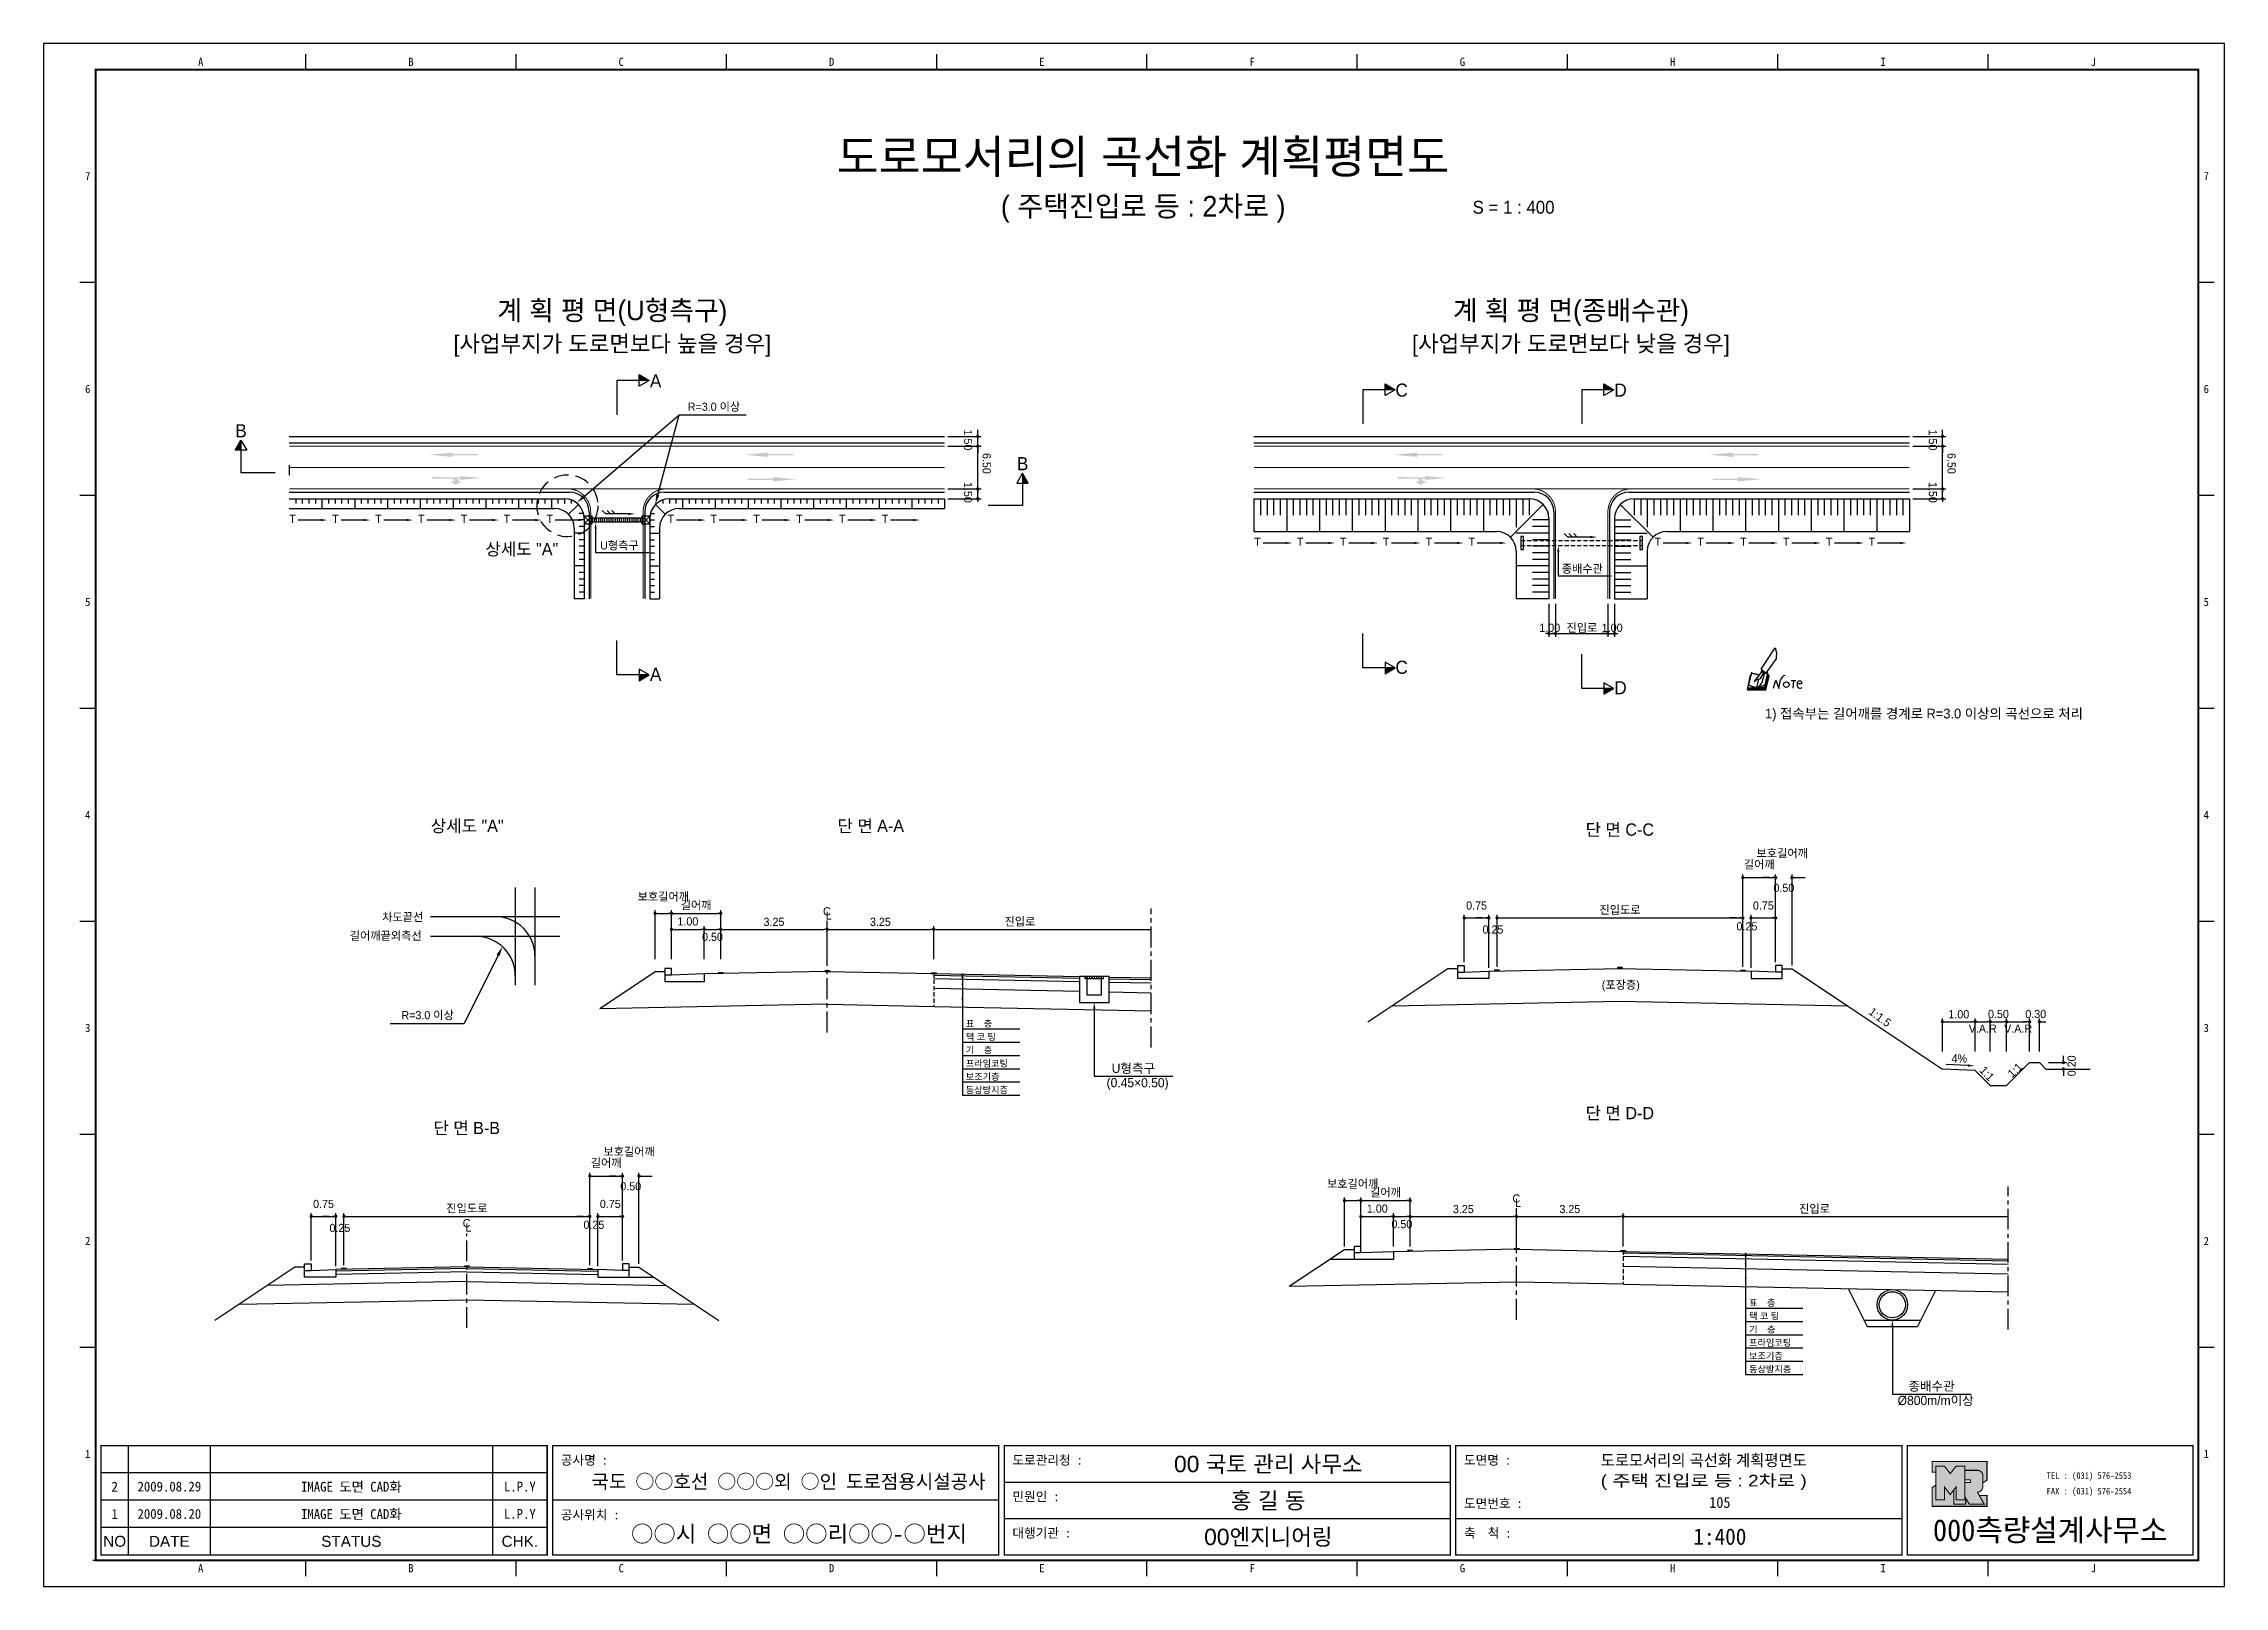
# Model space of a CAD drawing. Header units: millimetres. Extents: x 381 to 713, y 0 to 235.
import ezdxf
from ezdxf.enums import TextEntityAlignment as Align

# ---------------------------------------------------------------- set-up
doc = ezdxf.new("R2010")
doc.units = ezdxf.units.MM
doc.linetypes.add('CENTER', pattern=[50.8, 31.75, -6.35, 6.35, -6.35])
doc.linetypes.add('HIDDEN', pattern=[9.525, 6.35, -3.175])
for name, color, linetype in [('CC-GSTR-0004', 4, 'Continuous'), ('CM-LANE-0030', 30, 'Continuous'), ('CZ-DIMT-0002', 7, 'Continuous'), ('CZ-EXST-0002', 1, 'Continuous'), ('CZ-LIN1-0007', 7, 'Continuous'), ('CZ-LIN2-0003', 3, 'Continuous'), ('CZ-LIN3-0005', 5, 'Continuous'), ('CZ-LINE-0001', 7, 'Continuous'), ('CZ-TEXT-BOX0', 7, 'Continuous'), ('TITLE', 7, 'Continuous')]:
    doc.layers.add(name, color=color, linetype=linetype)
doc.styles.add('견고딕', font='arial.ttf')
doc.styles.add('돋움', font='')
doc.styles.add('돋음체', font='')
doc.styles.get('돋움').set_extended_font_data('Dotum')
doc.styles.get('돋음체').set_extended_font_data('DotumChe')

msp = doc.modelspace()

# ---------------------------------------------------------------- texts
at = {"layer": 'CZ-DIMT-0002', "style": '돋움'}
for s, height, p in [('A', 2, (474.07, 183.67)), ('C', 2, (587.88, 182.26)), ('D', 2, (621.27, 182.26)), ('R=3.0 이상', 1.25, (482.97, 179.73)), ('B', 2, (410.82, 176.06)), ('B', 2, (530.05, 171.04)), ('상세도 "A"', 1.875, (453.65, 158.01)), ('U형측구', 1.25, (468.55, 158.58)), ('종배수관', 1.25, (615.44, 155.02)), ('A', 2, (474.07, 138.92)), ('C', 2, (587.88, 139.99)), ('D', 2, (621.27, 136.87)), ('C', 1.25, (500.2, 102.77)), ('길어깨끝외측선', 1.25, (432.89, 99.04)), ('차도끝선', 1.25, (435.49, 101.89)), ('L', 1.25, (500.46, 102.12)), ('R=3.0 이상', 1.25, (439.28, 86.94)), ('(0.45×0.50)', 1.4062, (547.6, 76.64)), ('U형측구', 1.406, (546.96, 78.83)), ('C', 1.25, (605.37, 58.98)), ('L', 1.25, (605.64, 58.32)), ('C', 1.25, (445.23, 55.22)), ('L', 1.25, (445.49, 54.56)), ('종배수관', 1.406, (668.72, 30.37)), ('Ø800m/m이상', 1.406, (669.36, 28.18))]:
    msp.add_text(s, height=height, dxfattribs=at).set_placement(p, align=Align.MIDDLE_CENTER)
for s, p in [('1.50', (521.1, 176.25)), ('1.50', (668.29, 176.25)), ('6.50', (523.95, 172.67)), ('6.50', (671.15, 172.67)), ('1.50', (521.1, 168.25)), ('1.50', (668.29, 168.25))]:
    msp.add_text(s, height=1.25, rotation=270, dxfattribs=at).set_placement(p)
at = {"layer": 'CZ-DIMT-0002', "color": 5, "style": '돋움'}
for p in [(418.19, 162.01), (424.73, 162.01), (431.27, 162.01), (437.81, 162.01), (444.34, 162.01), (450.88, 162.01), (457.42, 162.01), (475.89, 162.01), (482.43, 162.01), (488.96, 162.01), (495.5, 162.01), (502.04, 162.01), (508.58, 162.01), (565.39, 158.51), (571.92, 158.51), (578.46, 158.51), (585, 158.51), (591.54, 158.51), (598.07, 158.51), (626.45, 158.51), (632.98, 158.51), (639.52, 158.51), (646.06, 158.51), (652.6, 158.51), (659.13, 158.51)]:
    msp.add_text('T', height=1.25, dxfattribs=at).set_placement(p)
at = {"layer": 'CZ-DIMT-0002', "style": '돋움'}
for s, height, p in [('1.00', 1.25, (608.88, 145.39)), ('진입로', 1.25, (613.03, 145.39)), ('1.00', 1.25, (618.41, 145.39)), ('(포장층)', 1.25, (618.41, 90.94)), ('표    층', 1, (521.38, 85.16)), ('택 코 팅', 1, (521.38, 83.13)), ('프라임코팅', 1, (521.38, 79.08)), ('기    층', 1, (521.38, 81.11)), ('보조기층', 1, (521.38, 77.06)), ('동상방지층', 1, (521.38, 75.03)), ('표    층', 1, (640.88, 42.57)), ('택 코 팅', 1, (640.88, 40.55)), ('프라임코팅', 1, (640.88, 36.5)), ('기    층', 1, (640.88, 38.52)), ('보조기층', 1, (640.88, 34.47)), ('동상방지층', 1, (640.88, 32.45))]:
    msp.add_text(s, height=height, dxfattribs=at).set_placement(p)
msp.add_text('1) 접속부는 길어깨를 경계로 R=3.0 이상의 곡선으로 처리', height=1.5, dxfattribs=at).set_placement((643.32, 132.93), align=Align.MIDDLE_LEFT)
at = {"layer": 'CZ-DIMT-0002', "char_height": 1.25, "attachment_point": 5, "style": '돋움'}
for s, insert in [('\\A1;길어깨', (642.44, 109.85)), ('보호길어깨', (645.94, 111.56)), ('\\A1;0.50', (646.19, 106.34)), ('\\A1;0.75', (599.31, 103.65)), ('\\A1;진입도로', (621.19, 102.94)), ('\\A1;0.75', (643.06, 103.65)), ('진입로', (529.65, 101.16)), ('\\A1;0.25', (601.81, 99.99)), ('\\A1;0.25', (640.56, 100.48)), ('4%', (672.96, 80.33)), ('보호길어깨', (470.02, 66.05)), ('\\A1;길어깨', (466.52, 64.34)), ('\\A1;0.50', (470.27, 60.83)), ('\\A1;0.75', (423.4, 58.14)), ('\\A1;진입도로', (445.27, 57.43)), ('\\A1;0.75', (467.15, 58.14)), ('진입로', (650.86, 57.36)), ('\\A1;0.25', (425.9, 54.48)), ('\\A1;0.25', (464.65, 54.97))]:
    msp.add_mtext(s, dxfattribs=dict(at, insert=insert))
for s, insert, rotation in [('1:1.5', (660.85, 86.62), 323.7494), ('1:1', (677.17, 78.02), 312.5727), ('1:1', (681.45, 78.56), 42.5727)]:
    msp.add_mtext(s, dxfattribs=dict(at, insert=insert, rotation=rotation))
at = {"layer": 'CZ-LINE-0001', "char_height": 1.25, "attachment_point": 5, "style": '돋움'}
for s, insert in [('\\A1;보호길어깨', (475.24, 104.95)), ('\\A1;길어깨', (480.24, 103.64)), ('\\A1;1.00', (478.99, 101.23)), ('\\A1;3.25', (492.12, 101.16)), ('\\A1;3.25', (508.36, 101.16)), ('\\A1;0.50', (482.74, 98.87)), ('\\A1;1.00', (672.88, 87.07)), ('\\A1;0.50', (678.93, 87.11)), ('\\A1;0.30', (684.62, 87.11)), ('\\A1;V.A.R', (676.53, 84.88)), ('\\A1;V.A.R', (681.93, 84.88)), ('\\A1;보호길어깨', (580.41, 61.15)), ('\\A1;길어깨', (585.41, 59.84)), ('\\A1;1.00', (584.16, 57.43)), ('\\A1;3.25', (597.29, 57.36)), ('\\A1;3.25', (613.54, 57.36)), ('\\A1;0.50', (587.91, 55.07))]:
    msp.add_mtext(s, dxfattribs=dict(at, insert=insert))
at = {"layer": 'CZ-LINE-0001', "insert": (690.1, 79.21), "char_height": 1.25, "attachment_point": 5, "rotation": 90, "style": '돋움'}
msp.add_mtext('\\A1;0.20', dxfattribs=at)
at = {"layer": 'CZ-TEXT-BOX0', "style": '돋움'}
for s, height, p in [('계 획 평 면(U형측구)', 3, (467.46, 194.42)), ('계 획 평 면(종배수관)', 3, (613.71, 194.42)), ('[사업부지가 도로면보다 높을 경우]', 2.5, (467.46, 189.35)), ('[사업부지가 도로면보다 낮을 경우]', 2.5, (613.71, 189.35)), ('상세도 "A"', 1.875, (445.32, 115.8)), ('단 면 A-A', 1.875, (506.88, 115.8)), ('단 면 C-C', 1.875, (621.16, 115.24)), ('단 면 B-B', 1.875, (445.24, 69.73)), ('단 면 D-D', 1.875, (621.16, 72))]:
    msp.add_text(s, height=height, dxfattribs=at).set_placement(p, align=Align.MIDDLE_CENTER)
at = {"layer": 'TITLE', "color": 3, "linetype": 'Continuous', "style": '돋음체'}
for s, p in [('A', (404.66, 232.32)), ('B', (436.74, 232.32)), ('C', (468.82, 232.32)), ('D', (500.91, 232.32)), ('E', (532.99, 232.32)), ('F', (565.07, 232.32)), ('G', (597.15, 232.32)), ('H', (629.24, 232.32)), ('I', (661.32, 232.32)), ('J', (693.4, 232.32)), ('7', (387.43, 214.9)), ('7', (710.63, 214.9)), ('6', (387.43, 182.42)), ('6', (710.63, 182.42)), ('5', (387.43, 149.94)), ('5', (710.63, 149.94)), ('4', (387.43, 117.46)), ('4', (710.63, 117.46)), ('3', (387.43, 84.99)), ('3', (710.63, 84.99)), ('2', (387.43, 52.51)), ('2', (710.63, 52.51)), ('1', (387.43, 20.03)), ('1', (710.63, 20.03)), ('A', (404.66, 2.6)), ('B', (436.74, 2.6)), ('C', (468.82, 2.6)), ('D', (500.91, 2.6)), ('E', (532.99, 2.6)), ('F', (565.07, 2.6)), ('G', (597.15, 2.6)), ('H', (629.24, 2.6)), ('I', (661.32, 2.6)), ('J', (693.4, 2.6))]:
    msp.add_text(s, height=1.25, dxfattribs=at).set_placement(p, align=Align.MIDDLE)
at = {"layer": 'TITLE', "style": '돋움'}
for s, height, p in [('도로모서리의 곡선화 계획평면도', 5.108, (548.41, 217.87)), ('( 주택진입로 등 : 2차로 )', 3.1434, (548.45, 210.3))]:
    msp.add_text(s, height=height, dxfattribs=at).set_placement(p, align=Align.MIDDLE_CENTER)
msp.add_text('S = 1 : 400', height=1.9646, dxfattribs=at).set_placement((598.7, 210.14), align=Align.MIDDLE_LEFT)
at = {"layer": 'TITLE', "style": '돋음체'}
for s, p in [('공사명 : ', (459.6, 18.38)), ('도로관리청 :', (528.5, 18.38)), ('도면명 :', (597.39, 18.38)), ('민원인 :', (528.5, 12.82)), ('도면번호 :', (597.39, 11.78)), ('공사위치 :', (459.6, 10.04)), ('대행기관 :', (528.5, 7.26)), ('축  척 :', (597.39, 7.26))]:
    msp.add_text(s, height=1.418, dxfattribs=at).set_placement(p)
at = {"layer": 'TITLE', "color": 7, "linetype": 'Continuous'}
for s, height, style, p in [('00 국토 관리 사무소', 2.5015, '견고딕', (567.53, 18.52)), ('국도 ○○호선 ○○○외 ○인 도로점용시설공사', 2.1218, '돋음체', (494.35, 15.85)), ('홍 길 동', 2.501, '견고딕', (567.53, 12.96)), ('○○시 ○○면 ○○리○○-○번지', 2.5015, '돋음체', (495.94, 7.87)), ('00엔지니어링', 2.501, '견고딕', (567.53, 7.4))]:
    msp.add_text(s, height=height, dxfattribs=dict(at, style=style)).set_placement(p, align=Align.MIDDLE)
at = {"layer": 'TITLE', "style": '돋움'}
for s, width, p, p2 in [('도로모서리의 곡선화 계획평면도', 0.872318, (618.25, 18.18), (649.68, 18.18)), ('( 주택 진입로 등 : 2차로 )', 1.095778, (618.25, 15.07), (649.68, 15.07))]:
    msp.add_text(s, height=1.7682, dxfattribs=dict(at, width=width)).set_placement(p, p2, align=Align.FIT)
at = {"layer": 'TITLE', "color": 180, "style": '돋음체'}
for s, p in [('TEL : (031) 576-2553', (686.28, 16.23)), ('FAX : (031) 576-2554', (686.28, 13.85))]:
    msp.add_text(s, height=1.0006, dxfattribs=at).set_placement(p)
at = {"layer": 'TITLE', "color": 1, "linetype": 'Continuous', "style": '돋음체'}
msp.add_text('2', height=1.5, dxfattribs=at).set_placement((391.54, 15.04), align=Align.MIDDLE)
at = {"layer": 'TITLE', "linetype": 'Continuous'}
for s, height, style, p in [('2009.08.29', 1.501, '돋음체', (399.88, 15.04)), ('L.P.Y', 1.501, '돋음체', (453.35, 15.04)), ('105', 1.668, '돋음체', (636.43, 12.62)), ('1', 1.5, '돋음체', (391.54, 10.87)), ('2009.08.20', 1.501, '돋음체', (399.88, 10.87)), ('L.P.Y', 1.501, '돋음체', (453.35, 10.87)), ('NO', 1.668, '견고딕', (391.54, 6.7)), ('DATE', 1.668, '견고딕', (399.88, 6.7)), ('STATUS', 1.668, '견고딕', (427.65, 6.7)), ('CHK.', 1.668, '견고딕', (453.35, 6.7)), ('1:400', 2.501, '돋음체', (636.43, 7.4))]:
    msp.add_text(s, height=height, dxfattribs=dict(at, style=style)).set_placement(p, align=Align.MIDDLE)
at = {"layer": 'TITLE', "style": '돋음체'}
for p in [(427.65, 15.04), (427.65, 10.87)]:
    msp.add_text('IMAGE 도면 CAD화', height=1.5009, dxfattribs=at).set_placement(p, align=Align.MIDDLE)
at = {"layer": 'TITLE', "color": 180, "style": '돋음체'}
msp.add_text('000측량설계사무소', height=3.335, dxfattribs=at).set_placement((686.82, 6.73), align=Align.CENTER)

# ---------------------------------------------------------------- blocks, each defined once
blk = doc.blocks.new('note')
for p, q in [((0.85, 3.5), (3.53, 7.57)), ((1.8, 2.79), (3.74, 5.46)), ((3.53, 7.57), (3.8, 6.64)), ((3.8, 6.64), (3.69, 5.72)), ((3.69, 5.72), (3.74, 5.46)), ((-1.24, 2.36), (-1.77, 0)), ((-1.77, 0), (1.77, 0)), ((-1.77, 0), (-1.77, -0.3)), ((-1.53, 0.52), (-1.55, 0.54)), ((-1.01, 2.9), (-1.53, 0.52)), ((-1.48, 0.48), (-1.53, 0.52)), ((-1.43, 0.44), (-1.48, 0.48)), ((-1.38, 0.41), (-1.43, 0.44)), ((-1.33, 0.4), (-1.38, 0.41)), ((-1.27, 0.37), (-1.33, 0.4)), ((-1.22, 0.35), (-1.27, 0.37)), ((-1.13, 2.36), (-1.24, 2.36)), ((-1.17, 0.33), (-1.22, 0.35)), ((-1.12, 0.32), (-1.17, 0.33)), ((-1.02, 0.25), (-1.12, 0.32)), ((-0.97, 0.22), (-1.02, 0.25)), ((-1, 2.9), (-1.01, 2.9)), ((-0.98, 2.85), (-1, 2.9)), ((-0.95, 2.8), (-0.98, 2.85)), ((-0.93, 0.21), (-0.97, 0.22)), ((-0.9, 2.75), (-0.95, 2.8)), ((-0.88, 0.19), (-0.93, 0.21)), ((-0.85, 2.72), (-0.9, 2.75)), ((-0.8, 0.18), (-0.88, 0.19)), ((-0.79, 2.69), (-0.85, 2.72)), ((-0.75, 0.17), (-0.8, 0.18)), ((-0.74, 2.68), (-0.79, 2.69)), ((-0.7, 0.16), (-0.75, 0.17)), ((-0.69, 2.65), (-0.74, 2.68)), ((-0.64, 0.15), (-0.7, 0.16)), ((-0.64, 2.65), (-0.69, 2.65)), ((-0.59, 2.63), (-0.64, 2.65)), ((-0.58, 0.14), (-0.64, 0.15)), ((-0.54, 2.62), (-0.59, 2.63)), ((-0.53, 0.13), (-0.58, 0.14)), ((-0.48, 2.61), (-0.54, 2.62)), ((-0.48, 0.12), (-0.53, 0.13)), ((-0.43, 2.61), (-0.48, 2.61)), ((-0.43, 0.11), (-0.48, 0.12)), ((0.75, 2.77), (-0.46, 1.16)), ((0.37, 2.24), (-0.46, 1.16)), ((-0.46, 1.16), (-0.08, 1.47)), ((-0.38, 2.59), (-0.43, 2.61)), ((-0.38, 0.08), (-0.43, 0.11)), ((-0.33, 2.59), (-0.38, 2.59)), ((-0.29, 0.06), (-0.38, 0.08)), ((-0.27, 2.58), (-0.33, 2.59)), ((-0.23, 0.05), (-0.29, 0.06)), ((-0.22, 2.57), (-0.27, 2.58)), ((-0.16, 0.04), (-0.23, 0.05)), ((-0.17, 2.56), (-0.22, 2.57)), ((-0.12, 2.55), (-0.17, 2.56)), ((-0.11, 0.03), (-0.16, 0.04)), ((-0.07, 2.53), (-0.12, 2.55)), ((-0.04, 0.02), (-0.11, 0.03)), ((-0.08, 1.47), (0.72, 1.75)), ((-0.01, 2.51), (-0.07, 2.53)), ((-0.05, -0.3), (-0.05, 0)), ((0, 0), (-0.04, 0.02)), ((0.04, 2.5), (-0.01, 2.51)), ((0.37, 1.63), (0, 0)), ((0, 0), (1.6, 0.53)), ((0, 0), (1.65, 0.18)), ((0, 0.01), (0.06, 0.04)), ((0, -0.3), (0, 0)), ((0.09, 2.48), (0.04, 2.5)), ((0.05, -0.3), (0.05, 0)), ((0.06, 0.04), (0.11, 0.07)), ((0.14, 2.48), (0.09, 2.48)), ((0.11, 0.07), (0.16, 0.09)), ((0.2, 2.47), (0.14, 2.48)), ((0.16, 0.09), (0.21, 0.12)), ((0.26, 2.43), (0.18, 2.46)), ((0.21, 0.12), (0.27, 0.14)), ((0.34, 2.4), (0.26, 2.43)), ((0.27, 0.14), (0.36, 0.19)), ((0.45, 2.37), (0.34, 2.4)), ((0.36, 0.19), (0.41, 0.22)), ((0.41, 0.22), (0.46, 0.27)), ((0.46, 0.27), (0.51, 0.3)), ((0.51, 0.3), (0.56, 0.34)), ((0.56, 0.34), (0.6, 0.4)), ((0.6, 0.4), (0.64, 0.45)), ((0.64, 0.45), (0.67, 0.51)), ((0.67, 0.51), (0.74, 0.58)), ((0.72, 1.75), (1.16, 2.53)), ((0.74, 0.58), (0.79, 0.63)), ((1, 3.1), (0.75, 2.77)), ((0.79, 0.63), (0.83, 0.68)), ((0.83, 0.68), (0.86, 0.73)), ((0.85, 3.5), (1.8, 2.79)), ((1, 3.4), (0.85, 3.21)), ((0.85, 3.21), (1.52, 2.71)), ((0.86, 0.73), (0.89, 0.79)), ((0.89, 0.84), (0.92, 0.89)), ((0.89, 0.79), (0.89, 0.84)), ((0.92, 0.89), (0.96, 0.95)), ((0.96, 0.95), (1.01, 0.97)), ((1.47, 2.74), (1.01, 0.97)), ((1.16, 2.53), (1.37, 2.82)), ((2.13, 2.84), (1.44, 2.63)), ((1.52, 2.71), (1.66, 2.9)), ((1.6, 0.53), (2.13, 2.84)), ((1.65, 0.18), (2.19, 2.48)), ((1.77, 0), (2.3, 2.36)), ((1.77, -0.3), (2.3, 2.07)), ((1.77, -0.38), (2.3, 1.99)), ((1.77, -0.44), (2.3, 1.93)), ((1.77, 0), (1.77, -0.3)), ((2.19, 2.48), (2.04, 2.47)), ((2.3, 2.36), (2.16, 2.36)), ((2.3, 2.36), (2.3, 2.07)), ((3.21, -0.08), (3.68, 1.4)), ((3.68, 1.4), (4.26, -0.14)), ((4.26, -0.14), (4.56, 1.44)), ((6.55, 1.34), (7.46, 1.34)), ((7.01, 1.34), (6.87, -0.11)), ((7.71, 0.77), (7.71, 0.55)), ((7.71, 0.77), (8.67, 0.77)), ((-1.77, -0.3), (1.77, -0.3)), ((-1.77, -0.43), (-1.77, -0.3)), ((-1.77, -0.37), (1.77, -0.37)), ((-1.77, -0.43), (1.77, -0.43))]:
    blk.add_line(p, q)
for centre, major_axis, start_param, end_param in [((0.4, 2.31), (0.0702, 0.0702), 3.283946, 6.425539), ((5.68, 1.23), (-0.806, 0.806), -0.591174, 0.597824), ((5.66, 0.58), (-0.378, 0.378), 3.926991, 10.210176), ((8.3, 0.49), (0.422, 0.422), 2.265602, 4.634911), ((8.19, 0.77), (-0.342, 0.342), 3.926991, 7.068583)]:
    blk.add_ellipse(centre, major_axis=major_axis, ratio=1, start_param=start_param, end_param=end_param)
blk = doc.blocks.new('_Dot')
at = {"color": 0, "linetype": 'ByBlock', "lineweight": -2}
blk.add_line((-0.5, 0), (-1, 0), dxfattribs=at)
at = {"color": 0, "linetype": 'ByBlock', "const_width": 0.5}
blk.add_lwpolyline([(-0.25, 0, 1), (0.25, 0, 1)], format="xyb", close=True, dxfattribs=at)

# ---------------------------------------------------------------- hatches: boundary and pattern name
at = {"layer": 'CM-LANE-0030'}
for points in [[(500.61, 93.6), (500.61, 93.73), (499.86, 93.73), (499.86, 93.6)], [(605.79, 51.24), (605.79, 51.37), (605.03, 51.37), (605.04, 51.24)], [(444.9, 48.55), (444.9, 48.68), (445.65, 48.68), (445.65, 48.55)]]:
    msp.add_hatch(color=256, dxfattribs=at).paths.add_polyline_path(points)
at = {"layer": 'CZ-EXST-0002'}
for points in [[(602.06, 93.68), (602.06, 93.8), (602.81, 93.82), (602.81, 93.69)], [(620.81, 94.06), (620.82, 94.19), (621.57, 94.19), (621.56, 94.06)], [(640.31, 93.68), (640.31, 93.8), (639.56, 93.82), (639.56, 93.69)]]:
    msp.add_hatch(color=256, dxfattribs=at).paths.add_polyline_path(points)
at = {"layer": 'CZ-LIN1-0007'}
for points in [[(443.09, 172.72), (443.09, 172.5), (446.92, 172.5), (446.92, 172.29), (443.09, 172.29), (443.09, 172.07), (439.44, 172.4)], [(491.22, 172.72), (491.22, 172.5), (495.05, 172.5), (495.05, 172.29), (491.22, 172.29), (491.22, 172.07), (487.57, 172.4)], [(590.28, 172.72), (590.28, 172.5), (594.11, 172.5), (594.11, 172.29), (590.28, 172.29), (590.28, 172.07), (586.63, 172.4)], [(638.42, 172.72), (638.42, 172.5), (642.24, 172.5), (642.24, 172.29), (638.42, 172.29), (638.42, 172.07), (634.77, 172.4)], [(443.13, 168.97, -0.267976), (444.04, 168.37), (444.59, 168.37), (443.56, 167.79), (442.73, 168.36), (443.34, 168.37, 0.504994), (443.07, 168.73), (440.02, 168.75), (440.02, 168.99)], [(444.26, 169.15), (444.26, 168.95), (440.83, 168.96), (440.83, 168.76), (444.26, 168.76), (444.26, 168.57), (447.53, 168.86)], [(491.96, 168.99), (491.96, 168.77), (488.13, 168.77), (488.13, 168.56), (491.96, 168.56), (491.96, 168.34), (495.61, 168.66)], [(590.33, 168.97, -0.267976), (591.23, 168.37), (591.79, 168.37), (590.75, 167.79), (589.92, 168.36), (590.53, 168.37, 0.504994), (590.26, 168.73), (587.21, 168.75), (587.21, 168.99)], [(591.46, 169.15), (591.46, 168.95), (588.03, 168.96), (588.03, 168.76), (591.46, 168.76), (591.46, 168.57), (594.73, 168.86)], [(639.15, 168.99), (639.15, 168.77), (635.33, 168.77), (635.33, 168.56), (639.15, 168.56), (639.15, 168.34), (642.8, 168.66)], [(483.61, 93.27), (483.61, 93.39), (484.36, 93.41), (484.36, 93.28)], [(516.86, 93.27), (516.86, 93.39), (516.11, 93.41), (516.11, 93.28)], [(588.79, 50.91), (588.79, 51.04), (589.54, 51.05), (589.54, 50.93)], [(622.04, 50.91), (622.04, 51.04), (621.29, 51.05), (621.29, 50.93)], [(426.15, 48.17), (426.15, 48.29), (426.9, 48.31), (426.9, 48.18)], [(464.4, 48.17), (464.4, 48.29), (463.65, 48.31), (463.65, 48.18)]]:
    msp.add_hatch(color=256, dxfattribs=at).paths.add_polyline_path(points)
at = {"layer": 'CZ-LIN3-0005'}
h = msp.add_hatch(dxfattribs=at)
h.set_pattern_fill('ANSI31', color=256, scale=0.1, angle=45, style=0)
h.set_pattern_definition([(90, (378.39327, 2.8485), (-0.3175, 6e-17), [])])
h.paths.add_polyline_path([(471.96, 162.15), (471.96, 162.75), (464.36, 162.75), (464.36, 162.15)])
h = msp.add_hatch(dxfattribs=at)
h.set_pattern_fill('ANSI31', color=256, scale=0.1125, angle=45, style=0)
h.set_pattern_definition([(90, (514.96786, 19.1704), (-0.3571875, 6e-17), [])])
h.paths.add_polyline_path([(539.58, 92.83), (539.58, 92.55), (542.4, 92.55), (542.4, 92.83)])
at = {"layer": 'CZ-LINE-0001'}
for points in [[(471.55, 184.62), (471.55, 183.74), (473.07, 183.74)], [(585.35, 183.2), (585.35, 182.32), (586.87, 182.32)], [(618.74, 183.2), (618.74, 182.32), (620.26, 182.32)], [(409.93, 173.09), (410.81, 173.09), (410.81, 174.62)], [(530.03, 169.6), (530.03, 168.07), (530.91, 168.07)], [(586.87, 139.88), (585.35, 139.88), (585.35, 139.01)], [(473.07, 138.82), (471.55, 138.82), (471.55, 137.94)], [(620.26, 136.76), (618.74, 136.76), (618.74, 135.88)]]:
    msp.add_hatch(color=256, dxfattribs=at).paths.add_polyline_path(points)
at = {"layer": 'TITLE', "ltscale": 150}
h = msp.add_hatch(color=8, dxfattribs=at)
edge = h.paths.add_edge_path()
edge.add_line((677.18, 18.87), (668.8, 18.87))
edge.add_line((668.8, 18.87), (668.8, 17.24))
edge.add_line((668.8, 17.24), (669.36, 17.24))
edge.add_line((669.36, 17.24), (669.36, 18.16))
edge.add_line((669.36, 18.16), (670.69, 18.16))
edge.add_line((670.69, 18.16), (671.57, 17.02))
edge.add_line((671.57, 17.02), (672.46, 18.16))
edge.add_line((672.46, 18.16), (673.79, 18.16))
edge.add_line((673.79, 18.16), (673.79, 17.53))
edge.add_line((673.79, 17.53), (675.7, 17.53))
edge.add_arc((675.7, 16.69), 0.839, 0, 90, ccw=False)
edge.add_line((676.54, 16.69), (676.54, 15.62))
edge.add_line((676.54, 15.62), (677.18, 16.02))
edge.add_line((677.18, 16.02), (677.18, 18.87))
h.paths.add_polyline_path([(672.11, 14.53), (671.57, 13.84), (670.69, 14.98), (670.69, 13.01), (669.36, 13.01), (669.36, 15.24), (668.8, 14.9), (668.8, 12.04), (677.18, 12.04), (677.18, 13.68), (676.01, 13.68), (676.76, 12.38), (674.47, 12.38), (673.92, 13.33), (673.92, 12.38), (672.11, 12.38)])
msp.add_hatch(color=5, dxfattribs=at).paths.add_polyline_path([(673.79, 18.16), (672.46, 18.16), (671.57, 17.02), (670.69, 18.16), (669.36, 18.16), (669.36, 13.01), (670.69, 13.01), (670.69, 14.98), (671.57, 13.84), (672.46, 14.98), (672.46, 13.01), (673.79, 13.01)])
h = msp.add_hatch(color=161, dxfattribs=at)
edge = h.paths.add_edge_path()
edge.add_arc((675.7, 16.69), 0.839, 360, 450)
edge.add_line((675.7, 17.53), (673.79, 17.53))
edge.add_line((673.79, 17.53), (673.79, 16.08))
edge.add_line((673.79, 16.08), (674.57, 16.08))
edge.add_arc((674.57, 15.99), 0.0887, 0, 90, ccw=False)
edge.add_line((674.66, 15.99), (674.66, 15.74))
edge.add_arc((674.57, 15.74), 0.0887, 270, 360, ccw=False)
edge.add_line((674.57, 15.66), (673.79, 15.66))
edge.add_line((673.79, 15.66), (673.79, 13.01))
edge.add_line((673.79, 13.01), (672.46, 13.01))
edge.add_line((672.46, 13.01), (672.46, 14.98))
edge.add_line((672.46, 14.98), (672.11, 14.53))
edge.add_line((672.11, 14.53), (672.11, 12.38))
edge.add_line((672.11, 12.38), (673.92, 12.38))
edge.add_line((673.92, 12.38), (673.92, 13.33))
edge.add_line((673.92, 13.33), (674.47, 12.38))
edge.add_line((674.47, 12.38), (676.76, 12.38))
edge.add_line((676.76, 12.38), (675.7, 14.2))
edge.add_arc((675.7, 15.04), 0.839, 270, 360)
edge.add_line((676.54, 15.04), (676.54, 16.69))

# ---------------------------------------------------------------- linework, layer by layer
at = {"color": 0, "linetype": 'ByBlock', "lineweight": -2}
for p, q in [((523.21, 175.45), (523.21, 175.7)), ((523.21, 173.45), (523.21, 173.2)), ((670.4, 175.45), (670.4, 175.7)), ((670.4, 173.45), (670.4, 173.2)), ((523.21, 166.95), (523.21, 166.7)), ((670.4, 166.95), (670.4, 166.7)), ((523.21, 165.45), (523.21, 165.2)), ((670.4, 165.45), (670.4, 165.2)), ((610.1, 145.13), (609.85, 145.13)), ((611.1, 145.13), (610.85, 145.13)), ((619.1, 145.13), (618.85, 145.13)), ((620.6, 145.13), (620.85, 145.13)), ((640.19, 107.91), (640.44, 107.91)), ((644.69, 107.91), (644.44, 107.91)), ((644.69, 107.91), (644.44, 107.91)), ((647.69, 107.91), (647.94, 107.91)), ((516.74, 100.02), (516.99, 100.02)), ((597.69, 101.76), (597.94, 101.76)), ((600.94, 101.76), (600.69, 101.76)), ((600.94, 101.76), (600.69, 101.76)), ((602.69, 101.76), (602.94, 101.76)), ((602.69, 101.76), (602.94, 101.76)), ((639.69, 101.76), (639.44, 101.76)), ((639.69, 101.76), (639.44, 101.76)), ((641.44, 101.76), (641.69, 101.76)), ((641.44, 101.76), (641.69, 101.76)), ((644.69, 101.76), (644.44, 101.76)), ((464.27, 62.4), (464.52, 62.4)), ((468.77, 62.4), (468.52, 62.4)), ((468.77, 62.4), (468.52, 62.4)), ((471.77, 62.4), (472.02, 62.4)), ((421.77, 56.25), (422.02, 56.25)), ((425.02, 56.25), (424.77, 56.25)), ((425.02, 56.25), (424.77, 56.25)), ((426.77, 56.25), (427.02, 56.25)), ((426.77, 56.25), (427.02, 56.25)), ((463.77, 56.25), (463.52, 56.25)), ((463.77, 56.25), (463.52, 56.25)), ((465.52, 56.25), (465.77, 56.25)), ((465.52, 56.25), (465.77, 56.25)), ((468.77, 56.25), (468.52, 56.25)), ((621.91, 56.22), (622.16, 56.22))]:
    msp.add_line(p, q, dxfattribs=at)
at = {"color": 0, "linetype": 'ByBlock', "const_width": 0.25}
for points in [[(523.21, 175.32, 1), (523.21, 175.07, 1)], [(523.21, 173.57, 1), (523.21, 173.82, 1)], [(670.4, 175.32, 1), (670.4, 175.07, 1)], [(670.4, 173.57, 1), (670.4, 173.82, 1)], [(523.21, 167.07, 1), (523.21, 167.32, 1)], [(670.4, 167.07, 1), (670.4, 167.32, 1)], [(523.21, 165.57, 1), (523.21, 165.82, 1)], [(670.4, 165.57, 1), (670.4, 165.82, 1)], [(610.22, 145.13, 1), (610.47, 145.13, 1)], [(611.22, 145.13, 1), (611.47, 145.13, 1)], [(619.22, 145.13, 1), (619.47, 145.13, 1)], [(620.47, 145.13, 1), (620.22, 145.13, 1)], [(640.06, 107.91, 1), (639.81, 107.91, 1)], [(644.81, 107.91, 1), (645.06, 107.91, 1)], [(644.81, 107.91, 1), (645.06, 107.91, 1)], [(647.56, 107.91, 1), (647.31, 107.91, 1)], [(516.61, 100.02, 1), (516.36, 100.02, 1)], [(597.56, 101.76, 1), (597.31, 101.76, 1)], [(601.06, 101.76, 1), (601.31, 101.76, 1)], [(601.06, 101.76, 1), (601.31, 101.76, 1)], [(602.56, 101.76, 1), (602.31, 101.76, 1)], [(602.56, 101.76, 1), (602.31, 101.76, 1)], [(639.81, 101.76, 1), (640.06, 101.76, 1)], [(639.81, 101.76, 1), (640.06, 101.76, 1)], [(641.31, 101.76, 1), (641.06, 101.76, 1)], [(641.31, 101.76, 1), (641.06, 101.76, 1)], [(644.81, 101.76, 1), (645.06, 101.76, 1)], [(464.15, 62.4, 1), (463.9, 62.4, 1)], [(468.9, 62.4, 1), (469.15, 62.4, 1)], [(468.9, 62.4, 1), (469.15, 62.4, 1)], [(471.65, 62.4, 1), (471.4, 62.4, 1)], [(421.65, 56.25, 1), (421.4, 56.25, 1)], [(425.15, 56.25, 1), (425.4, 56.25, 1)], [(425.15, 56.25, 1), (425.4, 56.25, 1)], [(426.65, 56.25, 1), (426.4, 56.25, 1)], [(426.65, 56.25, 1), (426.4, 56.25, 1)], [(463.9, 56.25, 1), (464.15, 56.25, 1)], [(463.9, 56.25, 1), (464.15, 56.25, 1)], [(465.4, 56.25, 1), (465.15, 56.25, 1)], [(465.4, 56.25, 1), (465.15, 56.25, 1)], [(468.9, 56.25, 1), (469.15, 56.25, 1)], [(621.79, 56.22, 1), (621.54, 56.22, 1)]]:
    msp.add_lwpolyline(points, format="xyb", close=True, dxfattribs=at)
at = {"layer": 'CC-GSTR-0004'}
for p, q in [((418.16, 166.7), (460.91, 166.7)), ((460.66, 166.7), (460.66, 166.7)), ((475.41, 166.7), (518.16, 166.7)), ((475.66, 166.7), (475.66, 166.7)), ((565.35, 166.7), (608.1, 166.7)), ((607.85, 166.7), (607.85, 166.7)), ((622.6, 166.7), (665.35, 166.7)), ((622.85, 166.7), (622.85, 166.7)), ((418.16, 165.7), (460.16, 165.7)), ((463.91, 163.7), (463.91, 150.45)), ((472.41, 163.7), (472.41, 150.45)), ((476.16, 165.7), (518.16, 165.7)), ((565.35, 165.7), (607.35, 165.7)), ((611.1, 163.7), (611.1, 150.45)), ((619.6, 163.7), (619.6, 150.45)), ((623.35, 165.7), (665.35, 165.7)), ((463.16, 162.7), (463.16, 150.45)), ((473.16, 162.7), (473.16, 150.45)), ((610.35, 162.7), (610.35, 150.45)), ((620.35, 162.7), (620.35, 150.45))]:
    msp.add_line(p, q, dxfattribs=at)
for points in [[(418.16, 175.2), (518.16, 175.2)], [(418.16, 174.2), (518.16, 174.2)], [(565.35, 175.2), (665.35, 175.2)], [(565.35, 174.2), (665.35, 174.2)], [(420.52, 48), (421.52, 48), (425.27, 48.15), (425.27, 47), (420.52, 47), (420.52, 49), (421.52, 49), (421.52, 48)], [(470.02, 48), (469.02, 48), (465.27, 48.15), (465.27, 47), (470.02, 47), (470.02, 49), (469.02, 49), (469.02, 48)]]:
    msp.add_lwpolyline(points, dxfattribs=at)
for centre, start, end in [((460.91, 163.7), 360, 90), ((475.41, 163.7), 90, 180), ((608.1, 163.7), 360, 90), ((622.6, 163.7), 90, 180), ((460.16, 162.7), 360, 90), ((476.16, 162.7), 90, 180), ((607.35, 162.7), 360, 90), ((623.35, 162.7), 90, 180)]:
    msp.add_arc(centre, 3, start, end, dxfattribs=at)
at = {"layer": 'CM-LANE-0030'}
for p, q in [((499.86, 93.73), (500.61, 93.73)), ((499.86, 93.6), (500.61, 93.6)), ((500.61, 93.73), (500.61, 93.6)), ((605.03, 51.37), (605.79, 51.37)), ((605.04, 51.24), (605.79, 51.24)), ((605.79, 51.37), (605.79, 51.24)), ((444.9, 48.68), (444.9, 48.55)), ((445.65, 48.68), (444.9, 48.68)), ((445.65, 48.55), (444.9, 48.55))]:
    msp.add_line(p, q, dxfattribs=at)
at = {"layer": 'CM-LANE-0030', "const_width": 0.15}
for points in [[(418.16, 170.45), (518.16, 170.45)], [(565.35, 170.45), (665.35, 170.45)]]:
    msp.add_lwpolyline(points, dxfattribs=at)
at = {"layer": 'CZ-EXST-0002'}
for p, q in [((418.16, 170.79), (418.16, 169.29)), ((418.16, 164.2), (458.66, 164.2)), ((419.16, 165.7), (419.16, 164.95)), ((420.16, 165.7), (420.16, 164.95)), ((421.16, 165.7), (421.16, 164.95)), ((422.16, 165.7), (422.16, 164.95)), ((423.16, 165.7), (423.16, 164.2)), ((424.16, 165.7), (424.16, 164.95)), ((425.16, 165.7), (425.16, 164.95)), ((426.16, 165.7), (426.16, 164.95)), ((427.16, 165.7), (427.16, 164.95)), ((428.16, 165.7), (428.16, 164.2)), ((429.16, 165.7), (429.16, 164.95)), ((430.16, 165.7), (430.16, 164.95)), ((431.16, 165.7), (431.16, 164.95)), ((432.16, 165.7), (432.16, 164.95)), ((433.16, 165.7), (433.16, 164.2)), ((434.16, 165.7), (434.16, 164.95)), ((435.16, 165.7), (435.16, 164.95)), ((436.16, 165.7), (436.16, 164.95)), ((437.16, 165.7), (437.16, 164.95)), ((438.16, 165.7), (438.16, 164.2)), ((439.16, 165.7), (439.16, 164.95)), ((440.16, 165.7), (440.16, 164.95)), ((441.16, 165.7), (441.16, 164.95)), ((442.16, 165.7), (442.16, 164.95)), ((443.16, 165.7), (443.16, 164.2)), ((444.16, 165.7), (444.16, 164.95)), ((445.16, 165.7), (445.16, 164.95)), ((446.16, 165.7), (446.16, 164.95)), ((447.16, 165.7), (447.16, 164.95)), ((448.16, 165.7), (448.16, 164.2)), ((449.16, 165.7), (449.16, 164.95)), ((450.16, 165.7), (450.16, 164.95)), ((451.16, 165.7), (451.16, 164.95)), ((452.16, 165.7), (452.16, 164.95)), ((453.16, 165.7), (453.16, 164.2)), ((454.16, 165.7), (454.16, 164.95)), ((455.16, 165.7), (455.16, 164.95)), ((456.16, 165.7), (456.16, 164.95)), ((457.16, 165.7), (457.16, 164.95)), ((458.16, 165.7), (458.16, 164.2)), ((459.16, 165.7), (459.16, 164.95)), ((460.16, 165.7), (460.16, 164.95)), ((462.28, 164.82), (460.78, 163.32)), ((461.16, 165.52), (461.16, 164.95)), ((463.06, 163.45), (462.41, 163.45)), ((473.25, 163.45), (473.91, 163.45)), ((474.03, 164.82), (475.53, 163.32)), ((475.16, 165.52), (475.16, 164.95)), ((476.16, 165.7), (476.16, 164.95)), ((477.16, 165.7), (477.16, 164.95)), ((477.66, 164.2), (518.16, 164.2)), ((478.16, 165.7), (478.16, 164.2)), ((479.16, 165.7), (479.16, 164.95)), ((480.16, 165.7), (480.16, 164.95)), ((481.16, 165.7), (481.16, 164.95)), ((482.16, 165.7), (482.16, 164.95)), ((483.16, 165.7), (483.16, 164.2)), ((484.16, 165.7), (484.16, 164.95)), ((485.16, 165.7), (485.16, 164.95)), ((486.16, 165.7), (486.16, 164.95)), ((487.16, 165.7), (487.16, 164.95)), ((488.16, 165.7), (488.16, 164.2)), ((489.16, 165.7), (489.16, 164.95)), ((490.16, 165.7), (490.16, 164.95)), ((491.16, 165.7), (491.16, 164.95)), ((492.16, 165.7), (492.16, 164.95)), ((493.16, 165.7), (493.16, 164.2)), ((494.16, 165.7), (494.16, 164.95)), ((495.16, 165.7), (495.16, 164.95)), ((496.16, 165.7), (496.16, 164.95)), ((497.16, 165.7), (497.16, 164.95)), ((498.16, 165.7), (498.16, 164.2)), ((499.16, 165.7), (499.16, 164.95)), ((500.16, 165.7), (500.16, 164.95)), ((501.16, 165.7), (501.16, 164.95)), ((502.16, 165.7), (502.16, 164.95)), ((503.16, 165.7), (503.16, 164.2)), ((504.16, 165.7), (504.16, 164.95)), ((505.16, 165.7), (505.16, 164.95)), ((506.16, 165.7), (506.16, 164.95)), ((507.16, 165.7), (507.16, 164.95)), ((508.16, 165.7), (508.16, 164.2)), ((509.16, 165.7), (509.16, 164.95)), ((510.16, 165.7), (510.16, 164.95)), ((511.16, 165.7), (511.16, 164.95)), ((512.16, 165.7), (512.16, 164.95)), ((513.16, 165.7), (513.16, 164.2)), ((514.16, 165.7), (514.16, 164.95)), ((515.16, 165.7), (515.16, 164.95)), ((516.16, 165.7), (516.16, 164.95)), ((517.16, 165.7), (517.16, 164.95)), ((518.16, 165.7), (518.16, 164.2)), ((566.35, 165.7), (566.35, 163.2)), ((567.35, 165.7), (567.35, 163.2)), ((568.35, 165.7), (568.35, 163.2)), ((569.35, 165.7), (569.35, 163.2)), ((570.35, 165.7), (570.35, 160.7)), ((571.35, 165.7), (571.35, 163.2)), ((572.35, 165.7), (572.35, 163.2)), ((573.35, 165.7), (573.35, 163.2)), ((574.35, 165.7), (574.35, 163.2)), ((575.35, 165.7), (575.35, 160.7)), ((576.35, 165.7), (576.35, 163.2)), ((577.35, 165.7), (577.35, 163.2)), ((578.35, 165.7), (578.35, 163.2)), ((579.35, 165.7), (579.35, 163.2)), ((580.35, 165.7), (580.35, 160.7)), ((581.35, 165.7), (581.35, 163.2)), ((582.35, 165.7), (582.35, 163.2)), ((583.35, 165.7), (583.35, 163.2)), ((584.35, 165.7), (584.35, 163.2)), ((585.35, 165.7), (585.35, 160.7)), ((586.35, 165.7), (586.35, 163.2)), ((587.35, 165.7), (587.35, 163.2)), ((588.35, 165.7), (588.35, 163.2)), ((589.35, 165.7), (589.35, 163.2)), ((590.35, 165.7), (590.35, 160.7)), ((591.35, 165.7), (591.35, 163.2)), ((592.35, 165.7), (592.35, 163.2)), ((593.35, 165.7), (593.35, 163.2)), ((594.35, 165.7), (594.35, 163.2)), ((595.35, 165.7), (595.35, 160.7)), ((596.35, 165.7), (596.35, 163.2)), ((597.35, 165.7), (597.35, 163.2)), ((598.35, 165.7), (598.35, 163.2)), ((599.35, 165.7), (599.35, 163.2)), ((600.35, 165.7), (600.35, 160.7)), ((601.35, 165.7), (601.35, 163.2)), ((602.35, 165.7), (602.35, 163.2)), ((603.35, 165.7), (603.35, 163.2)), ((604.35, 165.7), (604.35, 163.2)), ((609.47, 164.82), (604.47, 159.82)), ((605.35, 165.7), (605.35, 161.38)), ((606.35, 165.7), (606.35, 163.2)), ((607.35, 165.7), (607.35, 163.2)), ((621.23, 164.82), (626.23, 159.82)), ((623.35, 165.7), (623.35, 163.2)), ((624.35, 165.7), (624.35, 163.2)), ((625.35, 165.7), (625.35, 161.38)), ((626.35, 165.7), (626.35, 163.2)), ((627.35, 165.7), (627.35, 163.2)), ((628.35, 165.7), (628.35, 163.2)), ((629.35, 165.7), (629.35, 163.2)), ((630.35, 165.7), (630.35, 160.7)), ((631.35, 165.7), (631.35, 163.2)), ((632.35, 165.7), (632.35, 163.2)), ((633.35, 165.7), (633.35, 163.2)), ((634.35, 165.7), (634.35, 163.2)), ((635.35, 165.7), (635.35, 160.7)), ((636.35, 165.7), (636.35, 163.2)), ((637.35, 165.7), (637.35, 163.2)), ((638.35, 165.7), (638.35, 163.2)), ((639.35, 165.7), (639.35, 163.2)), ((640.35, 165.7), (640.35, 160.7)), ((641.35, 165.7), (641.35, 163.2)), ((642.35, 165.7), (642.35, 163.2)), ((643.35, 165.7), (643.35, 163.2)), ((644.35, 165.7), (644.35, 163.2)), ((645.35, 165.7), (645.35, 160.7)), ((646.35, 165.7), (646.35, 163.2)), ((647.35, 165.7), (647.35, 163.2)), ((648.35, 165.7), (648.35, 163.2)), ((649.35, 165.7), (649.35, 163.2)), ((650.35, 165.7), (650.35, 160.7)), ((651.35, 165.7), (651.35, 163.2)), ((652.35, 165.7), (652.35, 163.2)), ((653.35, 165.7), (653.35, 163.2)), ((654.35, 165.7), (654.35, 163.2)), ((655.35, 165.7), (655.35, 160.7)), ((656.35, 165.7), (656.35, 163.2)), ((657.35, 165.7), (657.35, 163.2)), ((658.35, 165.7), (658.35, 163.2)), ((659.35, 165.7), (659.35, 163.2)), ((660.35, 165.7), (660.35, 160.7)), ((661.35, 165.7), (661.35, 163.2)), ((662.35, 165.7), (662.35, 163.2)), ((663.35, 165.7), (663.35, 163.2)), ((664.35, 165.7), (664.35, 163.2)), ((665.35, 165.7), (665.35, 160.7)), ((461.66, 161.2), (461.66, 150.45)), ((463.16, 160.45), (461.66, 160.45)), ((463.16, 161.45), (462.41, 161.45)), ((473.16, 162.45), (473.91, 162.45)), ((473.16, 161.45), (473.91, 161.45)), ((473.16, 160.45), (474.66, 160.45)), ((474.66, 161.2), (474.66, 150.45)), ((610.35, 160.45), (605.35, 160.45)), ((610.35, 162.45), (607.85, 162.45)), ((610.35, 161.45), (607.85, 161.45)), ((620.35, 162.45), (622.85, 162.45)), ((620.35, 161.45), (622.85, 161.45)), ((620.35, 160.45), (625.35, 160.45)), ((628.35, 160.7), (665.35, 160.7)), ((463.16, 159.45), (462.41, 159.45)), ((463.16, 158.45), (462.41, 158.45)), ((463.16, 157.45), (462.41, 157.45)), ((463.16, 156.45), (462.41, 156.45)), ((473.16, 159.45), (473.91, 159.45)), ((473.16, 158.45), (473.91, 158.45)), ((473.16, 157.45), (473.91, 157.45)), ((473.16, 156.45), (473.91, 156.45)), ((605.35, 157.7), (605.35, 150.45)), ((610.35, 159.45), (607.85, 159.45)), ((610.35, 158.45), (607.85, 158.45)), ((610.35, 157.45), (607.85, 157.45)), ((610.35, 156.45), (607.85, 156.45)), ((620.35, 159.45), (622.85, 159.45)), ((620.35, 158.45), (622.85, 158.45)), ((620.35, 157.45), (622.85, 157.45)), ((620.35, 156.45), (622.85, 156.45)), ((625.35, 157.7), (625.35, 150.45)), ((463.16, 155.45), (461.66, 155.45)), ((463.16, 154.45), (462.41, 154.45)), ((463.16, 153.45), (462.41, 153.45)), ((473.16, 155.45), (474.66, 155.45)), ((473.16, 154.45), (473.91, 154.45)), ((473.16, 153.45), (473.91, 153.45)), ((610.35, 155.45), (605.35, 155.45)), ((610.35, 154.45), (607.85, 154.45)), ((610.35, 153.45), (607.85, 153.45)), ((620.35, 155.45), (625.35, 155.45)), ((620.35, 154.45), (622.85, 154.45)), ((620.35, 153.45), (622.85, 153.45)), ((463.16, 150.45), (461.66, 150.45)), ((463.16, 152.45), (462.41, 152.45)), ((463.16, 151.45), (462.41, 151.45)), ((473.16, 152.45), (473.91, 152.45)), ((473.16, 151.45), (473.91, 151.45)), ((473.16, 150.45), (474.66, 150.45)), ((610.35, 150.45), (605.35, 150.45)), ((610.35, 152.45), (607.85, 152.45)), ((610.35, 151.45), (607.85, 151.45)), ((620.35, 152.45), (622.85, 152.45)), ((620.35, 151.45), (622.85, 151.45)), ((620.35, 150.45), (625.35, 150.45)), ((452.65, 106.43), (452.65, 91.49)), ((455.65, 106.43), (455.65, 91.49)), ((439.71, 101.96), (459.46, 101.96)), ((439.71, 98.96), (459.46, 98.96)), ((473.99, 93.53), (465.56, 87.91)), ((475.49, 93.53), (473.99, 93.53)), ((476.49, 94.03), (475.49, 94.03)), ((475.49, 94.03), (475.49, 92.03)), ((476.49, 93.03), (476.49, 94.03)), ((481.49, 93.23), (476.49, 93.03)), ((500.24, 93.6), (481.49, 93.23)), ((481.49, 93.23), (481.49, 92.03)), ((500.24, 93.6), (516.49, 93.28)), ((594.94, 94.01), (582.74, 85.88)), ((596.44, 94.01), (594.94, 94.01)), ((602.81, 93.82), (602.06, 93.8)), ((602.06, 93.8), (602.06, 93.68)), ((602.81, 93.69), (602.06, 93.68)), ((620.82, 94.19), (620.81, 94.06)), ((621.56, 94.06), (620.81, 94.06)), ((621.57, 94.19), (620.82, 94.19)), ((639.56, 93.82), (640.31, 93.8)), ((639.56, 93.69), (640.31, 93.68)), ((640.31, 93.8), (640.31, 93.68)), ((645.94, 94.01), (647.44, 94.01)), ((647.44, 94.01), (655.91, 88.37)), ((476.49, 93.03), (475.49, 93.03)), ((481.49, 92.03), (475.49, 92.03)), ((500.24, 88.6), (465.56, 87.91)), ((500.24, 88.6), (516.49, 88.28)), ((579.16, 51.17), (570.73, 45.55)), ((580.66, 51.17), (579.16, 51.17)), ((581.66, 51.67), (580.66, 51.67)), ((580.66, 51.67), (580.66, 49.67)), ((581.66, 50.67), (580.66, 50.67)), ((581.66, 50.67), (581.66, 51.67)), ((586.66, 50.87), (581.66, 50.67)), ((605.41, 51.24), (586.66, 50.87)), ((586.66, 50.87), (586.66, 49.67)), ((605.41, 51.24), (621.66, 50.92)), ((580.66, 49.67), (576.91, 49.67)), ((586.66, 49.67), (580.66, 49.67)), ((605.41, 46.24), (570.73, 45.55)), ((621.66, 45.92), (605.41, 46.24))]:
    msp.add_line(p, q, dxfattribs=at)
at = {"layer": 'CZ-EXST-0002', "color": 5}
msp.add_line((463.16, 162.45), (462.41, 162.45), dxfattribs=at)
at = {"layer": 'CZ-EXST-0002'}
for points in [[(565.35, 160.7), (602.35, 160.7)], [(596.44, 93.51), (597.44, 93.51), (601.19, 93.66), (601.19, 92.51), (596.44, 92.51), (596.44, 94.51), (597.44, 94.51), (597.44, 93.51)], [(601.19, 93.66), (621.19, 94.06), (641.19, 93.66)], [(645.94, 93.51), (644.94, 93.51), (641.19, 93.66), (641.19, 92.51), (645.94, 92.51), (645.94, 94.51), (644.94, 94.51), (644.94, 93.51)], [(586.47, 88.37), (621.19, 89.06), (655.91, 88.37)]]:
    msp.add_lwpolyline(points, dxfattribs=at)
for centre, start, end in [((458.66, 161.2), 360, 90), ((477.66, 161.2), 90, 180), ((602.35, 157.7), 360, 90), ((628.35, 157.7), 90, 180)]:
    msp.add_arc(centre, 3, start, end, dxfattribs=at)
at = {"layer": 'CZ-LIN1-0007'}
for p, q in [((484.36, 93.41), (483.61, 93.39)), ((483.61, 93.39), (483.61, 93.27)), ((484.36, 93.28), (483.61, 93.27)), ((516.11, 93.41), (516.86, 93.39)), ((516.11, 93.28), (516.86, 93.27)), ((516.86, 93.39), (516.86, 93.27)), ((589.54, 51.05), (588.79, 51.04)), ((588.79, 51.04), (588.79, 50.91)), ((589.54, 50.93), (588.79, 50.91)), ((621.29, 51.05), (622.04, 51.04)), ((621.29, 50.93), (622.04, 50.91)), ((622.04, 51.04), (622.04, 50.91)), ((426.9, 48.31), (426.15, 48.29)), ((426.15, 48.29), (426.15, 48.17)), ((426.9, 48.18), (426.15, 48.17)), ((463.65, 48.31), (464.4, 48.29)), ((463.65, 48.18), (464.4, 48.17)), ((464.4, 48.29), (464.4, 48.17))]:
    msp.add_line(p, q, dxfattribs=at)
at = {"layer": 'CZ-LIN1-0007', "const_width": 0.15}
for points in [[(418.16, 173.7), (518.16, 173.7)], [(565.35, 173.7), (665.35, 173.7)]]:
    msp.add_lwpolyline(points, dxfattribs=at)
for points in [[(418.16, 167.2), (460.66, 167.2, -0.414214), (464.16, 163.7), (464.16, 150.45)], [(472.16, 150.45), (472.16, 163.7, -0.414214), (475.66, 167.2), (518.16, 167.2)], [(565.35, 167.2), (607.85, 167.2, -0.414214), (611.35, 163.7), (611.35, 150.45)], [(619.35, 150.45), (619.35, 163.7, -0.414214), (622.85, 167.2), (665.35, 167.2)]]:
    msp.add_lwpolyline(points, format="xyb", dxfattribs=at)
at = {"layer": 'CZ-LIN1-0007', "linetype": 'HIDDEN', "ltscale": 0.5, "const_width": 0.15}
for points in [[(460.66, 167.2), (475.66, 167.2)], [(607.85, 167.2), (622.85, 167.2)]]:
    msp.add_lwpolyline(points, dxfattribs=at)
at = {"layer": 'CZ-LIN2-0003'}
for p, q in [((516.49, 93.28), (538.74, 92.83)), ((516.49, 93.03), (538.74, 92.58)), ((516.49, 92.53), (538.74, 92.08)), ((516.49, 91.03), (538.74, 90.58)), ((543.24, 92.74), (549.68, 92.61)), ((543.24, 92.49), (549.68, 92.36)), ((543.24, 91.99), (549.68, 91.86)), ((543.24, 90.49), (549.68, 90.36)), ((516.49, 88.28), (549.68, 87.61)), ((655.91, 88.37), (670.38, 78.71)), ((675.38, 78.51), (670.38, 78.71)), ((677.68, 76.21), (675.38, 78.51)), ((683.68, 79.71), (680.18, 76.21)), ((683.68, 79.71), (685.18, 79.71)), ((686.18, 78.71), (685.18, 79.71)), ((686.18, 78.71), (692.9, 78.71)), ((677.68, 76.21), (680.18, 76.21)), ((621.66, 50.92), (680.41, 49.74)), ((621.66, 50.67), (680.41, 49.49)), ((621.66, 50.17), (680.41, 48.99)), ((419.02, 48.5), (406.82, 40.37)), ((420.52, 48.5), (419.02, 48.5)), ((445.27, 48.55), (425.27, 48.15)), ((445.27, 48.3), (425.27, 47.9)), ((445.27, 47.8), (425.27, 47.4)), ((445.27, 47.8), (465.27, 47.4)), ((470.02, 48.5), (471.52, 48.5)), ((470.02, 47), (473.77, 47)), ((471.52, 48.5), (483.72, 40.37)), ((621.66, 48.67), (680.41, 47.49)), ((445.27, 46.3), (414.81, 45.69)), ((445.27, 46.3), (475.73, 45.69)), ((621.66, 45.92), (680.41, 44.74))]:
    msp.add_line(p, q, dxfattribs=at)
for points in [[(445.27, 48.55), (465.27, 48.15)], [(445.27, 48.3), (465.27, 47.9)], [(410.55, 42.86), (445.27, 43.55), (479.99, 42.86)]]:
    msp.add_lwpolyline(points, dxfattribs=at)
for centre in [(449.65, 95.96), (446.65, 92.96)]:
    msp.add_arc(centre, 6, 0, 90, dxfattribs=at)
at = {"layer": 'CZ-LIN3-0005'}
for p, q in [((463.16, 163.05), (464.36, 161.85)), ((463.16, 161.85), (464.36, 163.05)), ((466.46, 163.38), (465.93, 163.91)), ((467.19, 163.38), (466.66, 163.91)), ((467.91, 163.38), (467.38, 163.91)), ((471.96, 161.85), (473.16, 163.05)), ((471.96, 163.05), (473.16, 161.85)), ((613.21, 159.85), (612.68, 160.38)), ((613.94, 159.85), (613.41, 160.38)), ((614.67, 159.85), (614.14, 160.38)), ((538.74, 92.83), (538.74, 88.89)), ((543.24, 92.83), (538.74, 92.83)), ((539.86, 92.83), (539.86, 90.02)), ((539.86, 90.02), (542.11, 90.02)), ((542.11, 90.02), (542.11, 92.83)), ((543.24, 88.89), (543.24, 92.83)), ((538.74, 88.89), (543.24, 88.89)), ((656.02, 45.23), (658.91, 39.44)), ((669.34, 44.96), (666.57, 39.44)), ((658.41, 40.44), (667.07, 40.44)), ((658.91, 39.44), (666.57, 39.44))]:
    msp.add_line(p, q, dxfattribs=at)
at = {"layer": 'CZ-LIN3-0005', "linetype": 'HIDDEN', "ltscale": 0.1}
for p, q in [((606.08, 159.34), (624.62, 159.34)), ((606.08, 158.54), (624.62, 158.54))]:
    msp.add_line(p, q, dxfattribs=at)
at = {"layer": 'CZ-LIN3-0005'}
for points in [[(463.16, 161.85), (464.36, 161.85), (464.36, 163.05), (463.16, 163.05)], [(471.96, 161.85), (473.16, 161.85), (473.16, 163.05), (471.96, 163.05)], [(606.08, 159.94), (606.08, 157.94), (606.48, 157.94), (606.48, 159.94)], [(624.22, 159.94), (624.22, 157.94), (624.62, 157.94), (624.62, 159.94)], [(539.58, 92.83), (539.58, 92.55), (542.4, 92.55), (542.4, 92.83)]]:
    msp.add_lwpolyline(points, close=True, dxfattribs=at)
for points in [[(469.92, 163.38), (466.46, 163.38)], [(471.96, 162.75), (464.36, 162.75)], [(464.36, 162.15), (471.96, 162.15)], [(616.68, 159.85), (613.21, 159.85)]]:
    msp.add_lwpolyline(points, dxfattribs=at)
for radius in [2.33, 2]:
    msp.add_circle((662.74, 42.77), radius, dxfattribs=at)
for points in [[(469.92, 163.54), (470.92, 163.38), (469.92, 163.21)], [(616.68, 160.02), (617.68, 159.85), (616.68, 159.68)]]:
    msp.add_solid(points, dxfattribs=at)
at = {"layer": 'CZ-LINE-0001'}
for p, q in [((473.07, 183.74), (468.16, 183.74)), ((468.16, 183.74), (468.16, 178.5)), ((471.55, 182.86), (471.55, 184.62)), ((471.55, 184.62), (473.07, 183.74)), ((473.07, 183.74), (471.55, 182.86)), ((585.35, 181.44), (585.35, 183.2)), ((585.35, 183.2), (586.87, 182.32)), ((618.74, 181.44), (618.74, 183.2)), ((618.74, 183.2), (620.26, 182.32)), ((586.87, 182.32), (581.96, 182.32)), ((581.96, 182.32), (581.96, 177.09)), ((586.87, 182.32), (585.35, 181.44)), ((620.26, 182.32), (615.35, 182.32)), ((615.35, 182.32), (615.35, 177.09)), ((620.26, 182.32), (618.74, 181.44)), ((477.64, 178.47), (487.9, 178.47)), ((409.93, 173.09), (410.81, 174.62)), ((411.68, 173.09), (409.93, 173.09)), ((410.81, 174.62), (410.81, 169.7)), ((410.81, 174.62), (411.68, 173.09)), ((518.66, 175.2), (523.71, 175.2)), ((518.66, 173.7), (523.71, 173.7)), ((523.21, 165.7), (523.21, 176.2)), ((523.21, 173.2), (523.21, 172.7)), ((665.85, 175.2), (670.9, 175.2)), ((665.85, 173.7), (670.9, 173.7)), ((670.4, 165.7), (670.4, 176.2)), ((670.4, 173.2), (670.4, 172.7)), ((410.81, 169.7), (416.04, 169.7)), ((518.66, 167.2), (523.71, 167.2)), ((530.03, 169.6), (529.15, 168.07)), ((529.15, 168.07), (530.91, 168.07)), ((530.03, 169.6), (530.03, 164.68)), ((530.91, 168.07), (530.03, 169.6)), ((665.85, 167.2), (670.9, 167.2)), ((518.66, 165.7), (523.71, 165.7)), ((530.03, 164.68), (524.8, 164.68)), ((565.35, 165.7), (565.35, 160.7)), ((665.85, 165.7), (670.9, 165.7)), ((610.35, 149.68), (610.35, 144.63)), ((611.35, 149.68), (611.35, 144.63)), ((619.35, 149.68), (619.35, 144.63)), ((620.35, 149.68), (620.35, 144.63)), ((468.16, 138.82), (468.16, 144.05)), ((581.96, 139.88), (581.96, 145.12)), ((610.35, 145.13), (620.35, 145.13)), ((618.85, 145.13), (618.35, 145.13)), ((586.87, 139.88), (581.96, 139.88)), ((586.87, 139.88), (585.35, 140.76)), ((585.35, 140.76), (585.35, 139.01)), ((585.35, 139.01), (586.87, 139.88)), ((615.35, 136.76), (615.35, 141.99)), ((473.07, 138.82), (468.16, 138.82)), ((473.07, 138.82), (471.55, 139.69)), ((471.55, 139.69), (471.55, 137.94)), ((471.55, 137.94), (473.07, 138.82)), ((620.26, 136.76), (615.35, 136.76)), ((620.26, 136.76), (618.74, 137.64)), ((618.74, 137.64), (618.74, 135.88)), ((618.74, 135.88), (620.26, 136.76)), ((639.94, 102.26), (639.94, 108.41)), ((639.94, 107.91), (644.94, 107.91)), ((643.94, 107.91), (642.94, 107.91)), ((644.94, 102.26), (644.94, 108.41)), ((644.94, 102.26), (644.94, 108.41)), ((647.44, 94.51), (647.44, 108.41)), ((647.44, 107.91), (649.44, 107.91)), ((473.99, 95.46), (473.99, 102.95)), ((474.49, 102.45), (475.99, 102.45)), ((476.49, 100.52), (476.49, 102.95)), ((476.49, 100.52), (476.49, 102.95)), ((476.49, 95.46), (476.49, 100.52)), ((476.99, 102.45), (483.49, 102.45)), ((476.99, 100.02), (480.99, 100.02)), ((481.49, 95.46), (481.49, 100.52)), ((481.49, 95.46), (481.49, 100.52)), ((481.99, 100.02), (483.49, 100.02)), ((483.99, 100.52), (483.99, 102.95)), ((483.99, 95.46), (483.99, 100.52)), ((483.99, 95.46), (483.99, 100.52)), ((484.49, 100.02), (499.74, 100.02)), ((500.24, 95.46), (500.24, 100.52)), ((500.24, 95.46), (500.24, 100.52)), ((500.74, 100.02), (515.99, 100.02)), ((516.49, 95.46), (516.49, 100.52)), ((516.49, 95.46), (516.49, 100.52)), ((516.99, 100.02), (549.68, 100.02)), ((597.44, 95.01), (597.44, 102.26)), ((597.44, 101.76), (601.19, 101.76)), ((600.19, 101.76), (599.19, 101.76)), ((601.19, 94.16), (601.19, 102.26)), ((601.19, 94.16), (601.19, 102.26)), ((602.44, 94.31), (602.44, 102.26)), ((602.44, 94.31), (602.44, 102.26)), ((602.44, 101.76), (604.44, 101.76)), ((603.44, 101.76), (639.94, 101.76)), ((638.94, 101.76), (637.94, 101.76)), ((639.94, 94.31), (639.94, 102.26)), ((639.94, 94.31), (639.94, 102.26)), ((641.19, 94.16), (641.19, 102.26)), ((641.19, 94.16), (641.19, 102.26)), ((641.19, 101.76), (643.19, 101.76)), ((642.19, 101.76), (644.94, 101.76)), ((644.94, 95.01), (644.94, 102.26)), ((520.86, 93.19), (520.86, 74.72)), ((520.86, 84.85), (529.61, 84.85)), ((670.38, 81.38), (670.38, 86.43)), ((670.88, 85.93), (674.88, 85.93)), ((675.38, 81.38), (675.38, 86.43)), ((675.38, 81.38), (675.38, 86.43)), ((675.88, 85.93), (677.18, 85.93)), ((677.68, 81.38), (677.68, 86.43)), ((677.68, 81.38), (677.68, 86.43)), ((678.18, 85.93), (679.68, 85.93)), ((680.18, 81.38), (680.18, 86.43)), ((680.18, 81.38), (680.18, 86.43)), ((680.68, 85.93), (683.18, 85.93)), ((683.18, 85.93), (682.68, 85.93)), ((683.68, 81.38), (683.68, 86.43)), ((683.68, 81.38), (683.68, 86.43)), ((685.18, 81.38), (685.18, 86.43)), ((685.68, 85.93), (686.18, 85.93)), ((520.86, 82.82), (529.61, 82.82)), ((520.86, 80.8), (529.61, 80.8)), ((688.84, 80.21), (688.84, 80.71)), ((520.86, 78.77), (529.61, 78.77)), ((520.86, 76.75), (529.61, 76.75)), ((674.28, 79.26), (670.93, 79.39)), ((686.54, 79.71), (689.34, 79.71)), ((686.54, 78.71), (689.34, 78.71)), ((688.84, 78.21), (688.84, 77.71)), ((520.86, 74.72), (529.61, 74.72)), ((464.02, 56.75), (464.02, 62.9)), ((464.02, 62.4), (469.02, 62.4)), ((468.02, 62.4), (467.02, 62.4)), ((469.02, 56.75), (469.02, 62.9)), ((469.02, 56.75), (469.02, 62.9)), ((471.52, 49), (471.52, 62.9)), ((471.52, 62.4), (473.52, 62.4)), ((421.52, 49.5), (421.52, 56.75)), ((425.27, 48.65), (425.27, 56.75)), ((425.27, 48.65), (425.27, 56.75)), ((426.52, 48.8), (426.52, 56.75)), ((426.52, 48.8), (426.52, 56.75)), ((464.02, 48.8), (464.02, 56.75)), ((464.02, 48.8), (464.02, 56.75)), ((465.27, 48.65), (465.27, 56.75)), ((465.27, 48.65), (465.27, 56.75)), ((469.02, 49.5), (469.02, 56.75)), ((579.16, 51.67), (579.16, 59.15)), ((579.66, 58.65), (581.16, 58.65)), ((581.66, 56.72), (581.66, 59.15)), ((581.66, 56.72), (581.66, 59.15)), ((581.66, 51.67), (581.66, 56.72)), ((582.16, 58.65), (588.67, 58.65)), ((586.66, 51.67), (586.66, 56.72)), ((586.66, 51.67), (586.66, 56.72)), ((589.17, 56.72), (589.17, 59.15)), ((589.17, 51.67), (589.17, 56.72)), ((589.17, 51.67), (589.17, 56.72)), ((605.41, 51.67), (605.41, 56.72)), ((605.41, 51.67), (605.41, 56.72)), ((621.66, 51.67), (621.66, 56.72)), ((621.66, 51.67), (621.66, 56.72)), ((421.52, 56.25), (425.27, 56.25)), ((424.27, 56.25), (423.27, 56.25)), ((426.52, 56.25), (428.52, 56.25)), ((427.52, 56.25), (464.02, 56.25)), ((463.02, 56.25), (462.02, 56.25)), ((465.27, 56.25), (467.27, 56.25)), ((466.27, 56.25), (469.02, 56.25)), ((582.16, 56.22), (586.16, 56.22)), ((587.16, 56.22), (588.67, 56.22)), ((589.67, 56.22), (604.91, 56.22)), ((605.91, 56.22), (621.16, 56.22)), ((622.16, 56.22), (680.41, 56.22)), ((640.36, 50.6), (640.36, 32.14)), ((640.36, 42.26), (649.11, 42.26)), ((640.36, 40.24), (649.11, 40.24)), ((640.36, 38.21), (649.11, 38.21)), ((640.36, 36.19), (649.11, 36.19)), ((640.36, 34.16), (649.11, 34.16)), ((640.36, 32.14), (649.11, 32.14))]:
    msp.add_line(p, q, dxfattribs=at)
at = {"layer": 'CZ-LINE-0001', "linetype": 'HIDDEN', "ltscale": 0.35}
msp.add_line((465.26, 165.17), (465.26, 165.17), dxfattribs=at)
at = {"layer": 'CZ-LINE-0001', "linetype": 'CENTER', "ltscale": 0.1}
for p, q in [((549.68, 82.02), (549.68, 103.21)), ((500.24, 84.3), (500.24, 101.31)), ((680.41, 39), (680.41, 60.82)), ((605.41, 40.5), (605.41, 57.51)), ((445.27, 39.25), (445.27, 53.62))]:
    msp.add_line(p, q, dxfattribs=at)
at = {"layer": 'CZ-LINE-0001', "linetype": 'HIDDEN', "ltscale": 0.1}
for p, q in [((516.49, 93.28), (516.49, 88.28)), ((621.66, 51.04), (621.66, 45.92))]:
    msp.add_line(p, q, dxfattribs=at)
at = {"layer": 'CZ-LINE-0001'}
for points in [[(463.21, 166.09), (477.64, 178.47)], [(474.4, 166.29), (477.64, 178.47)], [(464.91, 161.07), (464.91, 157.47), (473.03, 157.47)], [(611.78, 157.54), (611.78, 153.93), (619.89, 153.93)], [(450.03, 96.05), (444.8, 85.59), (433.57, 85.59)]]:
    msp.add_lwpolyline(points, dxfattribs=at)
at = {"layer": 'CZ-LINE-0001', "color": 5}
for points in [[(423, 162.44), (419.53, 162.44)], [(429.53, 162.44), (426.07, 162.44)], [(436.07, 162.44), (432.61, 162.44)], [(442.61, 162.44), (439.15, 162.44)], [(449.15, 162.44), (445.68, 162.44)], [(455.68, 162.44), (452.22, 162.44)], [(462.22, 162.44), (458.76, 162.44)], [(480.69, 162.44), (477.23, 162.44)], [(487.23, 162.44), (483.77, 162.44)], [(493.77, 162.44), (490.3, 162.44)], [(500.3, 162.44), (496.84, 162.44)], [(506.84, 162.44), (503.38, 162.44)], [(513.38, 162.44), (509.92, 162.44)], [(570.19, 158.94), (566.73, 158.94)], [(576.73, 158.94), (573.26, 158.94)], [(583.27, 158.94), (579.8, 158.94)], [(589.8, 158.94), (586.34, 158.94)], [(596.34, 158.94), (592.88, 158.94)], [(602.88, 158.94), (599.41, 158.94)], [(631.25, 158.94), (627.79, 158.94)], [(637.79, 158.94), (634.32, 158.94)], [(644.32, 158.94), (640.86, 158.94)], [(650.86, 158.94), (647.4, 158.94)], [(657.4, 158.94), (653.94, 158.94)], [(663.94, 158.94), (660.47, 158.94)]]:
    msp.add_lwpolyline(points, dxfattribs=at)
at = {"layer": 'CZ-LINE-0001', "extrusion": (0, 0, -1)}
for points in [[(-540.99, 87.89), (-540.99, 77.61), (-552.98, 77.61)], [(-662.74, 39.44), (-662.74, 29.16), (-674.74, 29.16)]]:
    msp.add_lwpolyline(points, dxfattribs=at)
at = {"layer": 'CZ-LINE-0001', "linetype": 'HIDDEN', "ltscale": 0.35}
msp.add_arc((460.61, 164.62), 4.69, 6.7667, 6.749, dxfattribs=at)
at = {"layer": 'CZ-LINE-0001', "linetype": 'ByBlock'}
for centre, start, end in [((520.86, 93.13), 0, 180), ((520.86, 93.13), 0, 180), ((520.86, 93.13), 180, 0), ((520.86, 93.13), 180, 0), ((520.86, 92.93), 0, 180), ((520.86, 92.93), 0, 180), ((520.86, 92.93), 180, 0), ((520.86, 92.93), 180, 0), ((520.86, 92.69), 0, 180), ((520.86, 92.69), 0, 180), ((520.86, 92.69), 180, 0), ((520.86, 92.69), 180, 0), ((520.86, 92.44), 0, 180), ((520.86, 92.44), 0, 180), ((520.86, 92.44), 180, 0), ((520.86, 92.44), 180, 0), ((520.86, 91.64), 0, 180), ((520.86, 91.64), 0, 180), ((520.86, 91.64), 180, 0), ((520.86, 91.64), 180, 0), ((520.86, 89.41), 0, 180), ((520.86, 89.41), 0, 180), ((520.86, 89.41), 180, 0), ((520.86, 89.41), 180, 0), ((640.36, 50.54), 0, 180), ((640.36, 50.54), 0, 180), ((640.36, 50.54), 180, 0), ((640.36, 50.54), 180, 0), ((640.36, 50.34), 0, 180), ((640.36, 50.34), 0, 180), ((640.36, 50.34), 180, 0), ((640.36, 50.34), 180, 0), ((640.36, 50.11), 0, 180), ((640.36, 50.11), 0, 180), ((640.36, 50.11), 180, 0), ((640.36, 50.11), 180, 0), ((640.36, 49.85), 0, 180), ((640.36, 49.85), 0, 180), ((640.36, 49.85), 180, 0), ((640.36, 49.85), 180, 0), ((640.36, 49.06), 0, 180), ((640.36, 49.06), 0, 180), ((640.36, 49.06), 180, 0), ((640.36, 49.06), 180, 0), ((640.36, 46.82), 0, 180), ((640.36, 46.82), 0, 180), ((640.36, 46.82), 180, 0), ((640.36, 46.82), 180, 0)]:
    msp.add_arc(centre, 0.0625, start, end, dxfattribs=at)
at = {"layer": 'CZ-LINE-0001'}
for points in [[(474.64, 166.23), (474.02, 164.84), (474.16, 166.36)], [(463.37, 165.9), (462.07, 165.11), (463.05, 166.28)], [(464.75, 161.07), (464.91, 162.07), (465.08, 161.07)], [(611.61, 157.54), (611.78, 158.54), (611.95, 157.54)], [(449.81, 96.17), (450.7, 97.4), (450.25, 95.94)], [(674.29, 79.42), (675.28, 79.22), (674.28, 79.09)]]:
    msp.add_solid(points, dxfattribs=at)
at = {"layer": 'CZ-LINE-0001', "color": 5}
for points in [[(423, 162.61), (424, 162.44), (423, 162.28)], [(429.53, 162.61), (430.53, 162.44), (429.53, 162.28)], [(436.07, 162.61), (437.07, 162.44), (436.07, 162.28)], [(442.61, 162.61), (443.61, 162.44), (442.61, 162.28)], [(449.15, 162.61), (450.15, 162.44), (449.15, 162.28)], [(455.68, 162.61), (456.68, 162.44), (455.68, 162.28)], [(462.22, 162.61), (463.22, 162.44), (462.22, 162.28)], [(480.69, 162.61), (481.69, 162.44), (480.69, 162.28)], [(487.23, 162.61), (488.23, 162.44), (487.23, 162.28)], [(493.77, 162.61), (494.77, 162.44), (493.77, 162.28)], [(500.3, 162.61), (501.3, 162.44), (500.3, 162.28)], [(506.84, 162.61), (507.84, 162.44), (506.84, 162.28)], [(513.38, 162.61), (514.38, 162.44), (513.38, 162.28)], [(570.19, 159.11), (571.19, 158.94), (570.19, 158.78)], [(576.73, 159.11), (577.73, 158.94), (576.73, 158.78)], [(583.27, 159.11), (584.27, 158.94), (583.27, 158.78)], [(589.8, 159.11), (590.8, 158.94), (589.8, 158.78)], [(596.34, 159.11), (597.34, 158.94), (596.34, 158.78)], [(602.88, 159.11), (603.88, 158.94), (602.88, 158.78)], [(631.25, 159.11), (632.25, 158.94), (631.25, 158.78)], [(637.79, 159.11), (638.79, 158.94), (637.79, 158.78)], [(644.32, 159.11), (645.32, 158.94), (644.32, 158.78)], [(650.86, 159.11), (651.86, 158.94), (650.86, 158.78)], [(657.4, 159.11), (658.4, 158.94), (657.4, 158.78)], [(663.94, 159.11), (664.94, 158.94), (663.94, 158.78)]]:
    msp.add_solid(points, dxfattribs=at)
at = {"layer": 'CZ-LINE-0001', "extrusion": (0, 0, -1)}
for points in [[(-541.16, 87.89), (-540.99, 88.89), (-540.82, 87.89)], [(-662.91, 39.44), (-662.74, 40.44), (-662.58, 39.44)]]:
    msp.add_solid(points, dxfattribs=at)
at = {"layer": 'TITLE', "color": 7, "linetype": 'Continuous'}
for p, q in [((420.7, 231.13), (420.7, 233.51)), ((452.78, 231.13), (452.78, 233.51)), ((484.87, 231.13), (484.87, 233.51)), ((516.95, 231.13), (516.95, 233.51)), ((549.03, 231.13), (549.03, 233.51)), ((581.11, 231.13), (581.11, 233.51)), ((613.19, 231.13), (613.19, 233.51)), ((645.28, 231.13), (645.28, 233.51)), ((677.36, 231.13), (677.36, 233.51)), ((388.62, 198.66), (386.24, 198.66)), ((711.82, 198.66), (709.44, 198.66)), ((388.62, 166.18), (386.24, 166.18)), ((711.82, 166.18), (709.44, 166.18)), ((388.62, 133.7), (386.24, 133.7)), ((711.82, 133.7), (709.44, 133.7)), ((388.62, 101.22), (386.24, 101.22)), ((711.82, 101.22), (709.44, 101.22)), ((388.62, 68.74), (386.24, 68.74)), ((711.82, 68.74), (709.44, 68.74)), ((388.62, 36.26), (386.24, 36.26)), ((711.82, 36.26), (709.44, 36.26)), ((420.7, 1.41), (420.7, 3.79)), ((452.78, 1.41), (452.78, 3.79)), ((484.87, 1.41), (484.87, 3.79)), ((516.95, 1.41), (516.95, 3.79)), ((549.03, 1.41), (549.03, 3.79)), ((581.11, 1.41), (581.11, 3.79)), ((613.19, 1.41), (613.19, 3.79)), ((645.28, 1.41), (645.28, 3.79)), ((677.36, 1.41), (677.36, 3.79))]:
    msp.add_line(p, q, dxfattribs=at)
at = {"layer": 'TITLE', "ltscale": 150}
for p, q in [((393.62, 21.3), (393.62, 4.62)), ((406.13, 21.3), (406.13, 4.62)), ((449.18, 21.3), (449.18, 4.62)), ((457.52, 17.13), (389.45, 17.13)), ((527.25, 15.74), (595.31, 15.74)), ((457.52, 12.96), (389.45, 12.96)), ((526.41, 12.96), (458.35, 12.96)), ((527.25, 10.18), (595.31, 10.18)), ((596.14, 10.18), (664.21, 10.18)), ((457.52, 8.79), (389.45, 8.79))]:
    msp.add_line(p, q, dxfattribs=at)
at = {"layer": 'TITLE'}
msp.add_line((709.53, 3.79), (388.22, 3.79), dxfattribs=at)
msp.add_lwpolyline([(380.7, -0.17), (713.4, -0.17), (713.4, 235.09), (380.7, 235.09)], close=True, dxfattribs=at)
at = {"layer": 'TITLE', "linetype": 'Continuous', "const_width": 0.317}
msp.add_lwpolyline([(388.62, 3.79), (388.62, 231.13), (709.44, 231.13), (709.44, 3.79)], close=True, dxfattribs=at)
at = {"layer": 'TITLE', "ltscale": 150}
for points, const_width in [([(389.45, 21.3), (457.52, 21.3), (457.52, 4.62), (389.45, 4.62)], 0.208), ([(458.35, 21.3), (526.41, 21.3), (526.41, 4.62), (458.35, 4.62)], 0.208), ([(595.31, 4.62), (527.25, 4.62), (527.25, 21.3), (595.31, 21.3)], 0.208), ([(596.14, 21.3), (664.21, 21.3), (664.21, 4.62), (596.14, 4.62)], 0.208), ([(708.61, 21.3), (708.61, 4.62), (665.04, 4.62), (665.04, 21.3), (708.61, 21.3)], 0.208), ([(673.79, 18.16), (672.46, 18.16), (671.57, 17.02), (670.69, 18.16), (669.36, 18.16), (669.36, 13.01), (670.69, 13.01), (670.69, 14.98), (671.57, 13.84), (672.46, 14.98), (672.46, 13.01), (673.79, 13.01)], 0.167), ([(672.11, 14.53), (671.57, 13.84), (670.69, 14.98), (670.69, 13.01), (669.36, 13.01), (669.36, 15.24), (668.8, 14.9), (668.8, 12.04), (677.18, 12.04), (677.18, 13.68), (676.01, 13.68), (676.76, 12.38), (674.47, 12.38), (673.92, 13.33), (673.92, 12.38), (672.11, 12.38)], 0.167)]:
    msp.add_lwpolyline(points, close=True, dxfattribs=dict(at, const_width=const_width))
at = {"layer": 'TITLE', "ltscale": 150, "const_width": 0.167}
for points in [[(677.18, 18.87), (668.8, 18.87), (668.8, 17.24), (669.36, 17.24), (669.36, 18.16), (670.69, 18.16), (671.57, 17.02), (672.46, 18.16), (673.79, 18.16), (673.79, 17.53), (675.7, 17.53, -0.414214), (676.54, 16.69), (676.54, 15.62), (677.18, 16.02)], [(676.54, 16.69, 0.414214), (675.7, 17.53), (673.79, 17.53), (673.79, 16.08), (674.57, 16.08, -0.414214), (674.66, 15.99), (674.66, 15.74, -0.414214), (674.57, 15.66), (673.79, 15.66), (673.79, 13.01), (672.46, 13.01), (672.46, 14.98), (672.11, 14.53), (672.11, 12.38), (673.92, 12.38), (673.92, 13.33), (674.47, 12.38), (676.76, 12.38), (675.7, 14.2, 0.414214), (676.54, 15.04)]]:
    msp.add_lwpolyline(points, format="xyb", close=True, dxfattribs=at)

# ---------------------------------------------------------------- block references
at = {"layer": 'CZ-LINE-0001', "xscale": 0.5, "yscale": 0.5, "zscale": 0.5}
for p, rotation in [((473.99, 102.45), 180), ((476.49, 102.45), 180), ((476.49, 100.02), 180), ((481.49, 100.02), 180), ((483.99, 100.02), 180), ((500.24, 100.02), 180), ((670.38, 85.93), 180), ((675.38, 85.93), 180), ((677.68, 85.93), 180), ((680.18, 85.93), 180), ((685.18, 85.93), 180), ((688.84, 79.71), 270), ((688.84, 78.71), 90), ((579.16, 58.65), 180), ((581.66, 58.65), 180), ((581.66, 56.22), 180), ((586.66, 56.22), 180), ((589.17, 56.22), 180), ((605.41, 56.22), 180)]:
    msp.add_blockref('_Dot', p, dxfattribs=dict(at, rotation=rotation))
for p in [(476.49, 102.45), (481.49, 100.02), (483.99, 102.45), (483.99, 100.02), (500.24, 100.02), (516.49, 100.02), (675.38, 85.93), (677.68, 85.93), (680.18, 85.93), (683.68, 85.93), (683.68, 85.93), (581.66, 58.65), (589.17, 58.65), (586.66, 56.22), (589.17, 56.22), (605.41, 56.22), (621.66, 56.22)]:
    msp.add_blockref('_Dot', p, dxfattribs=at)
at = {"layer": 'CZ-TEXT-BOX0', "xscale": 0.8000000000001819, "yscale": 0.7999999999999545, "zscale": 0.8}
msp.add_blockref('note', (642.04, 136.88), dxfattribs=at)

msp.set_redraw_order([(e.dxf.handle, doc.entitydb.next_handle()) for e in msp.query("TEXT MTEXT ATTDEF DIMENSION ARC_DIMENSION")])  # texts and dimensions are drawn at this point

doc.saveas('drawing.dxf')
